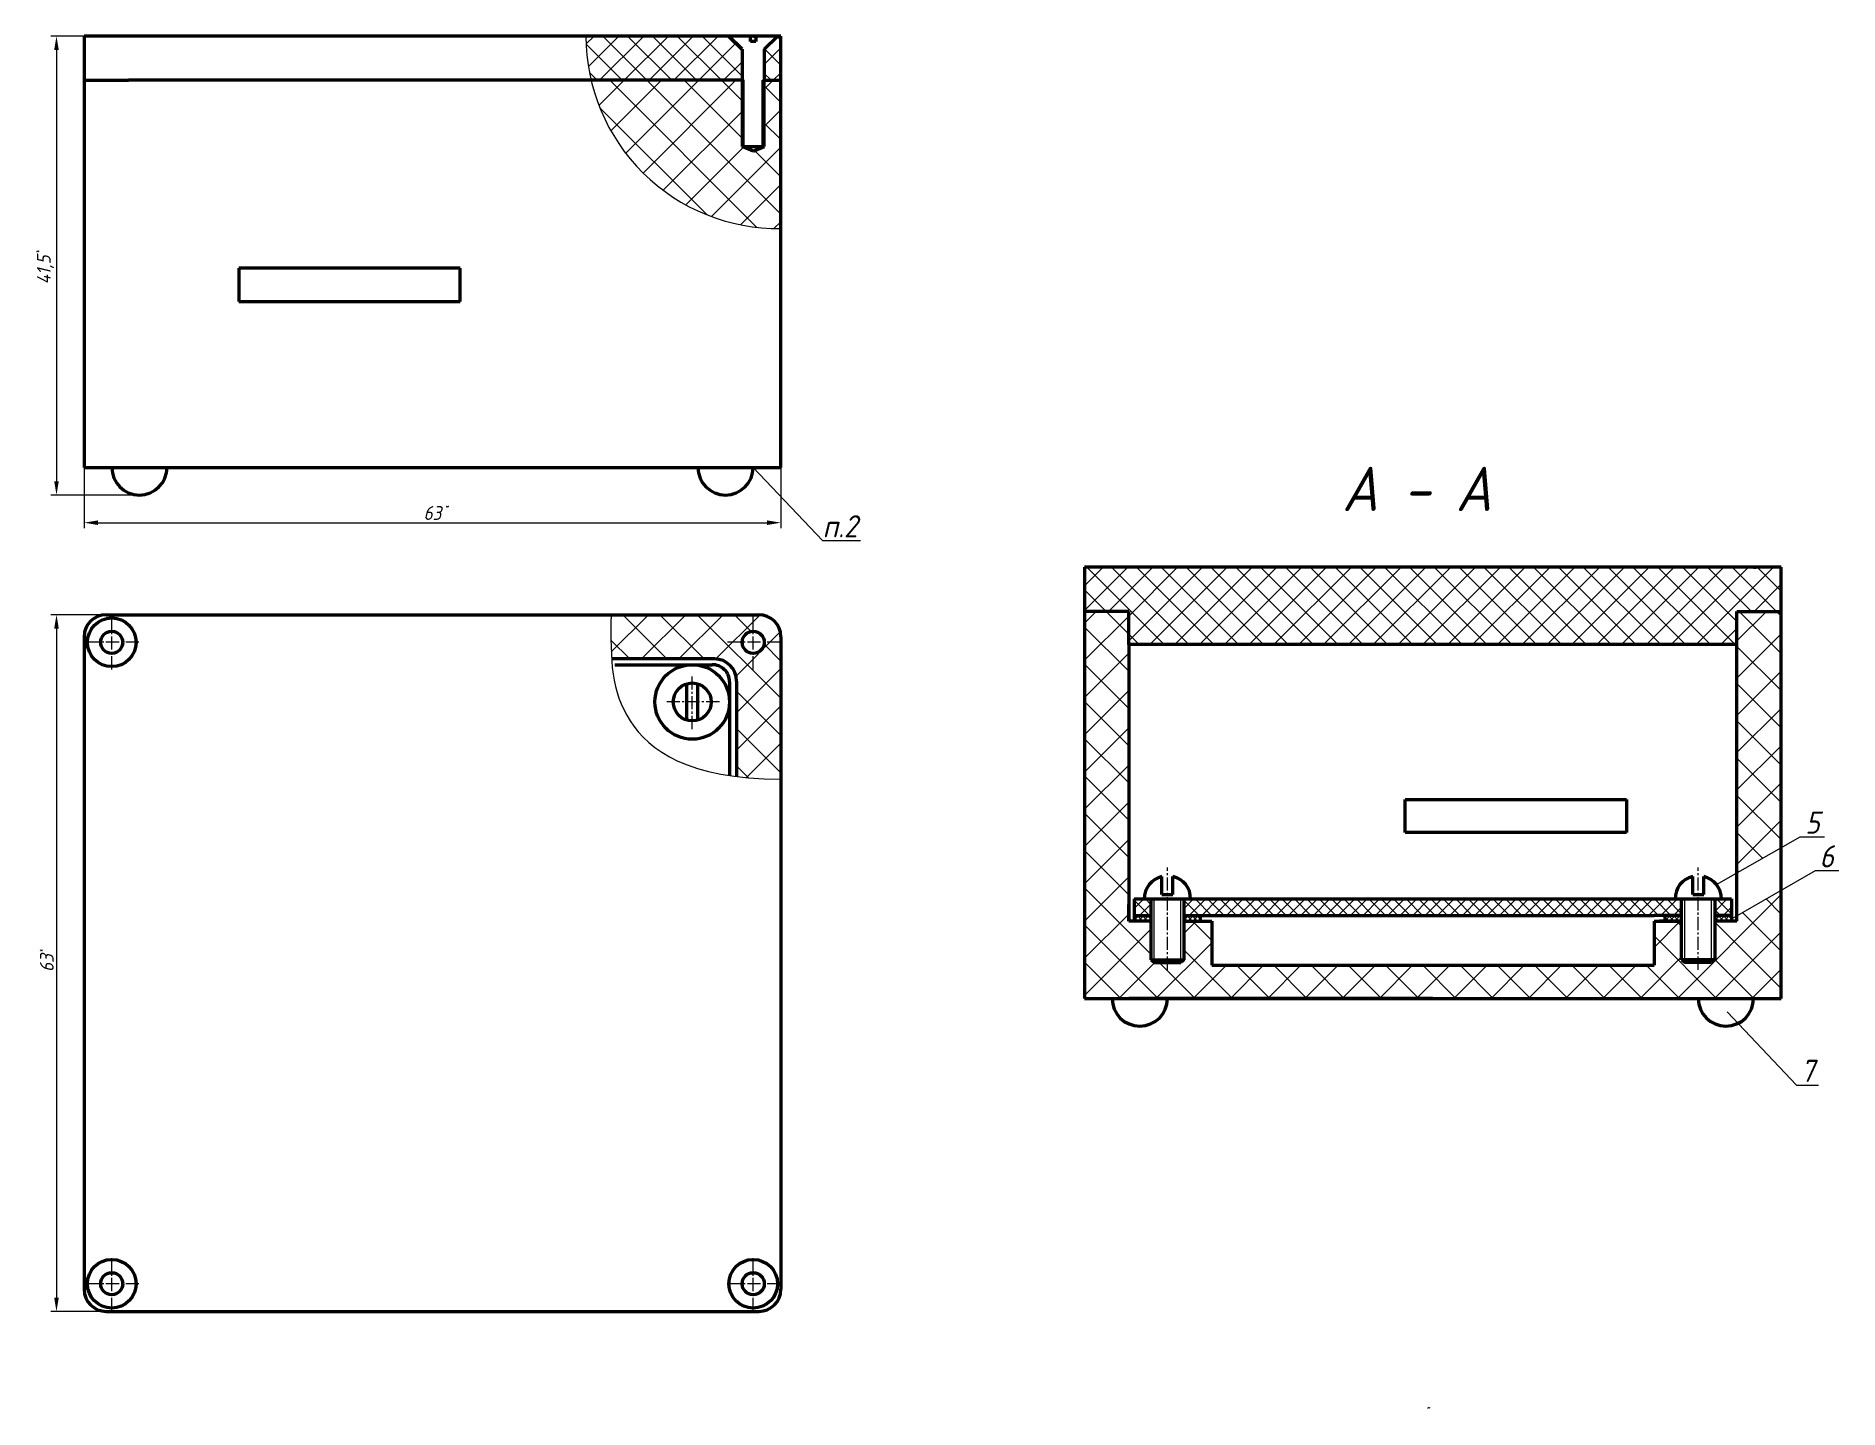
# Model space of a CAD drawing. Header units: millimetres. Extents: x -963 to 6509, y -1367 to 453.
# Drawn here: x 605 to 1257, y -1367 to -871 of the extents above; entities that cross this region are included whole.
import ezdxf

# ---------------------------------------------------------------- set-up
doc = ezdxf.new("R2010")
doc.units = ezdxf.units.MM
doc.header["$LTSCALE"] = 0.5
doc.linetypes.add('осевая2', pattern=[28.575, 19.05, -3.175, 3.175, -3.175])
doc.layers.get('0').update_dxf_attribs({"lineweight": 60})
doc.layers.get('Defpoints').update_dxf_attribs({"color": 5})
doc.layers.add('1-оси', color=1, linetype='осевая2')
doc.layers.add('3-размеры', color=6, linetype='Continuous')
doc.layers.add('2-штриховка', color=7, linetype='Continuous', true_color=0x00c7c7)
doc.styles.get("Standard").update_dxf_attribs({"font": 'isocpeui.ttf', "width": 0.9})
doc.dimstyles.new('Standart', dxfattribs={"dimtxt": 5, "dimasz": 5, "dimexe": 2, "dimexo": 0, "dimgap": 1, "dimtad": 1, "dimtoh": 1, "dimdec": 1, "dimtxsty": 'Standard', "dimcen": 2.5, "dimadec": 0, "dimazin": 0, "dimtfac": 1, "dimtdec": 1, "dimtmove": 0, "dimatfit": 3, "dimldrblk": 'DOTSMALL', "dimfxl": 1, "dimarcsym": 0})
pattern_1 = [(45, (0, -761.3405), (-6.73519, 6.73519), []), (135, (0, -761.3405), (-6.73519, -6.73519), [])]

msp = doc.modelspace()

# ---------------------------------------------------------------- texts
at = {"width": 0.9}
msp.add_text('А - А', height=16, dxfattribs=at).set_placement((1077.238, -1042.448))
at = {"layer": '3-размеры', "width": 0.9}
for s, height, p in [('*', 2, (604.537, -949.316)), ('*', 2, (752.703, -1041.692)), ('п.2', 8, (889.335, -1051.983)), ('5', 8, (1244.773, -1159.156)), ('6', 8, (1249.911, -1171.351)), ('*', 2, (605.84, -1202.172)), ('7', 8, (1243.117, -1248.938)), ('*', 2, (1107.661, -1367.623))]:
    msp.add_text(s, height=height, dxfattribs=at).set_placement(p)

# ---------------------------------------------------------------- blocks, each defined once
blk = doc.blocks.new('*D192')
at = {"layer": '3-размеры', "color": 0, "lineweight": -2, "transparency": 16777216}
for p, q in [((622.22, -870.68), (610.22, -870.68)), ((612.22, -875.68), (612.22, -1031.68)), ((642.22, -1036.68), (610.22, -1036.68))]:
    blk.add_line(p, q, dxfattribs=at)
at = {"layer": '3-размеры', "color": 0, "transparency": 16777216}
for points in [[(611.39, -875.68), (613.05, -875.68), (612.22, -870.68)], [(611.39, -1031.68), (613.05, -1031.68), (612.22, -1036.68)]]:
    blk.add_solid(points, dxfattribs=at)
at = {"layer": 'Defpoints', "color": 0, "transparency": 16777216}
for p in [(622.22, -870.68), (612.22, -1036.68), (642.22, -1036.68)]:
    blk.add_point(p, dxfattribs=at)
at = {"layer": '3-размеры', "color": 0, "transparency": 16777216, "insert": (608.22, -955.22), "char_height": 5, "attachment_point": 5, "rotation": 90}
blk.add_mtext('41,5', dxfattribs=at)
blk = doc.blocks.new('_DotSmall')
at = {"color": 0, "linetype": 'ByBlock', "const_width": 0.5}
blk.add_lwpolyline([(-0.0625, 0, 1), (0.0625, 0, 1)], format="xyb", close=True, dxfattribs=at)
blk = doc.blocks.new('*D193')
at = {"layer": '3-размеры', "color": 0, "lineweight": -2, "transparency": 16777216}
for p, q in [((622.22, -1026.68), (622.22, -1048.68)), ((874.22, -1026.68), (874.22, -1048.68)), ((627.22, -1046.68), (869.22, -1046.68))]:
    blk.add_line(p, q, dxfattribs=at)
at = {"layer": '3-размеры', "color": 0, "transparency": 16777216}
for points in [[(627.22, -1045.84), (627.22, -1047.51), (622.22, -1046.68)], [(869.22, -1045.84), (869.22, -1047.51), (874.22, -1046.68)]]:
    blk.add_solid(points, dxfattribs=at)
at = {"layer": 'Defpoints', "color": 0, "transparency": 16777216}
for p in [(622.22, -1026.68), (874.22, -1026.68), (874.22, -1046.68)]:
    blk.add_point(p, dxfattribs=at)
at = {"layer": '3-размеры', "color": 0, "transparency": 16777216, "insert": (748.22, -1043.18), "char_height": 5, "attachment_point": 5}
blk.add_mtext('63', dxfattribs=at)
blk = doc.blocks.new('*D194')
at = {"layer": '3-размеры', "color": 0, "lineweight": -2, "transparency": 16777216}
for p, q in [((632.22, -1079.95), (610.22, -1079.95)), ((612.22, -1084.95), (612.22, -1326.95)), ((632.22, -1331.95), (610.22, -1331.95))]:
    blk.add_line(p, q, dxfattribs=at)
at = {"layer": '3-размеры', "color": 0, "transparency": 16777216}
for points in [[(611.39, -1084.95), (613.05, -1084.95), (612.22, -1079.95)], [(611.39, -1326.95), (613.05, -1326.95), (612.22, -1331.95)]]:
    blk.add_solid(points, dxfattribs=at)
at = {"layer": 'Defpoints', "color": 0, "transparency": 16777216}
for p in [(632.22, -1079.95), (612.22, -1331.95), (632.22, -1331.95)]:
    blk.add_point(p, dxfattribs=at)
at = {"layer": '3-размеры', "color": 0, "transparency": 16777216, "insert": (608.72, -1205.95), "char_height": 5, "attachment_point": 5, "rotation": 90}
blk.add_mtext('63', dxfattribs=at)

# ---------------------------------------------------------------- dimensions: what is measured, and where the dimension line sits
at = {"layer": '3-размеры'}
for base, p1, p2, text, picture, middle in [((612.219, -1036.677), (622.219, -870.677), (642.219, -1036.677), '41,5', '*D192', (612.219, -955.223)), ((612.219, -1331.946), (632.219, -1079.946), (632.219, -1331.946), '63', '*D194', (612.219, -1205.946))]:
    dim = msp.add_linear_dim(base=base, p1=p1, p2=p2, angle=90, text=text, dimstyle='Standart', dxfattribs=at)
    dim.commit()
    dim.dimension.update_dxf_attribs({"geometry": picture, "text_midpoint": middle, "dimtype": 160})
dim = msp.add_linear_dim(base=(874.219, -1046.677), p1=(622.219, -1026.677), p2=(874.219, -1026.677), text='63', dimstyle='Standart', dxfattribs=at)
dim.commit()
dim.dimension.update_dxf_attribs({"geometry": '*D193', "text_midpoint": (748.219, -1046.677), "dimtype": 160})

# ---------------------------------------------------------------- hatches: boundary and pattern name
at = {"layer": '2-штриховка'}
h = msp.add_hatch(dxfattribs=at)
h.set_pattern_fill('ANSI37', color=256, scale=2)
h.set_pattern_definition([(45, (0, -761.3405), (-4.49013, 4.49013), []), (135, (0, -761.3405), (-4.49013, -4.49013), [])])
h.paths.add_polyline_path([(860.219, -886.677), (860.219, -875.477), (855.419, -870.677), (803.732, -870.677, 0.0580278), (805.595, -886.677)])
h.paths.add_polyline_path([(874.219, -870.677), (873.019, -870.677), (868.219, -875.477), (868.219, -886.677), (874.219, -886.677)])
h = msp.add_hatch(dxfattribs=at)
h.set_pattern_fill('ANSI37', color=256, scale=3)
h.set_pattern_definition(pattern_1)
h.paths.add_polyline_path([(805.595, -886.677, 0.351272), (874.219, -940.304), (874.219, -886.677), (868.219, -886.677), (868.219, -910.677), (864.219, -912.277), (860.219, -910.677), (860.219, -886.677)])
h = msp.add_hatch(dxfattribs=at)
h.set_pattern_fill('ANSI37', color=256, scale=2)
h.set_pattern_definition([(45, (0, -841.2325), (-4.490128, 4.490128), []), (135, (0, -841.2325), (-4.490128, -4.490128), [])])
h.paths.add_polyline_path([(984.06, -1062.769), (984.06, -1078.769), (1000.06, -1078.769), (1000.06, -1090.769), (1220.06, -1090.769), (1220.06, -1078.769), (1236.06, -1078.769), (1236.06, -1062.769)])
h = msp.add_hatch(dxfattribs=at)
h.set_pattern_fill('ANSI37', color=256, scale=3)
h.set_pattern_definition(pattern_1)
edge = h.paths.add_edge_path()
edge.add_spline(control_points=[(812.811, -1079.946), (812.742, -1085.935), (812.709, -1091.184), (813.015, -1095.946)], knot_values=[0, 0, 0, 0, 0.3578286, 0.3578286, 0.3578286, 0.3578286], degree=3, periodic=0)
edge.add_line((813.015, -1095.946), (850.219, -1095.946))
edge.add_arc((850.219, -1103.946), 8, 0, 90, ccw=False)
edge.add_line((858.219, -1103.946), (858.219, -1138.491))
edge.add_spline(control_points=[(858.219, -1138.491), (862.988, -1139.081), (868.298, -1139.404), (874.219, -1139.404)], knot_values=[1.8237739, 1.8237739, 1.8237739, 1.8237739, 2, 2, 2, 2], degree=3, periodic=0)
edge.add_line((874.219, -1139.404), (874.219, -1087.946))
edge.add_arc((866.219, -1087.946), 8, 0, 90)
edge.add_line((866.219, -1079.946), (812.811, -1079.946))
h.paths.add_polyline_path([(868.219, -1089.946, -1), (860.219, -1089.946, -1)], flags=16)
h = msp.add_hatch(dxfattribs=at)
h.set_pattern_fill('ANSI37', color=256, scale=3)
h.set_pattern_definition([(45, (0, -841.2325), (-6.73519, 6.73519), []), (135, (0, -841.2325), (-6.73519, -6.73519), [])])
h.paths.add_polyline_path([(1000.06, -1090.769), (1000.06, -1078.769), (984.06, -1078.769), (984.06, -1218.769), (1084.656, -1218.769), (1094.818, -1206.769), (1030.06, -1206.769), (1030.06, -1190.769), (1020.06, -1190.769), (1020.06, -1204.769), (1018.86, -1205.769), (1009.26, -1205.769), (1008.06, -1204.769), (1008.06, -1190.769), (1000.06, -1190.769), (1000.06, -1184.769)])
h.paths.add_polyline_path([(1236.06, -1179.632), (1220.06, -1188.769), (1220.06, -1190.769), (1212.06, -1190.769), (1212.06, -1204.769), (1210.86, -1205.769), (1201.26, -1205.769), (1200.06, -1204.769), (1200.06, -1190.769), (1192.06, -1190.769), (1190.06, -1190.769), (1190.06, -1206.769), (1094.818, -1206.769), (1084.656, -1218.769), (1110.06, -1218.769), (1236.06, -1218.769)])
h.paths.add_polyline_path([(1236.06, -1078.769), (1220.06, -1078.769), (1220.06, -1090.769), (1220.06, -1173.364), (1236.06, -1164.227)])
at = {"layer": '2-штриховка', "ltscale": 0.3}
h = msp.add_hatch(dxfattribs=at)
h.set_pattern_fill('ANSI37', color=256)
h.set_pattern_definition([(45, (0, -841.2325), (-2.245064, 2.245064), []), (135, (0, -841.2325), (-2.245064, -2.245064), [])])
h.paths.add_polyline_path([(1200.06, -1182.769), (1197.66, -1182.769), (1020.06, -1182.769), (1020.06, -1188.769), (1030.06, -1188.769), (1190.06, -1188.769), (1200.06, -1188.769)])
h.paths.add_polyline_path([(1008.06, -1182.769), (1002.06, -1182.769), (1002.06, -1188.769), (1008.06, -1188.769)])
h.paths.add_polyline_path([(1218.06, -1182.769), (1212.06, -1182.769), (1212.06, -1188.769), (1218.06, -1188.769)])
at = {"layer": '2-штриховка'}
h = msp.add_hatch(dxfattribs=at)
h.set_pattern_fill('ANSI37', color=256, scale=0.4)
h.set_pattern_definition([(45, (-2228.5758, 284.6208), (-0.8980256, 0.8980256), []), (135, (-2228.5758, 284.6208), (-0.8980256, -0.8980256), [])])
h.paths.add_polyline_path([(1008.06, -1188.769), (1002.06, -1188.769), (1002.06, -1190.769), (1008.06, -1190.769)])
h.paths.add_polyline_path([(1026.06, -1188.769), (1020.06, -1188.769), (1020.06, -1190.769), (1026.06, -1190.769)])
h.paths.add_polyline_path([(1200.06, -1188.769), (1194.06, -1188.769), (1194.06, -1190.769), (1200.06, -1190.769)])
h.paths.add_polyline_path([(1218.06, -1188.769), (1212.06, -1188.769), (1212.06, -1190.769), (1218.06, -1190.769)])

# ---------------------------------------------------------------- linework, layer by layer
for p, q in [((874.219, -870.677), (622.219, -870.677)), ((622.219, -870.677), (622.219, -886.677)), ((860.219, -875.477), (855.419, -870.677)), ((873.019, -870.677), (855.419, -870.677)), ((863.219, -872.677), (863.219, -870.677)), ((865.219, -872.677), (863.219, -872.677)), ((864.219, -870.677), (865.219, -870.677)), ((864.219, -870.677), (865.219, -870.677)), ((865.219, -870.677), (865.219, -872.677)), ((868.219, -875.477), (873.019, -870.677)), ((874.219, -886.677), (874.219, -870.677)), ((622.219, -886.677), (638.219, -886.677)), ((622.219, -886.677), (622.219, -1026.677)), ((860.219, -886.677), (638.219, -886.677)), ((860.219, -886.677), (860.219, -910.677)), ((868.219, -910.677), (868.219, -886.677)), ((868.219, -886.677), (874.219, -886.677)), ((874.219, -1026.677), (874.219, -886.677)), ((860.219, -910.677), (868.219, -910.677)), ((864.219, -912.277), (860.219, -910.677)), ((864.219, -912.277), (868.219, -910.677)), ((758.219, -954.677), (678.219, -954.677)), ((678.219, -954.677), (678.219, -966.677)), ((758.219, -966.677), (758.219, -954.677)), ((678.219, -966.677), (758.219, -966.677)), ((622.219, -1026.677), (874.219, -1026.677)), ((1236.06, -1062.769), (984.06, -1062.769)), ((984.06, -1062.769), (984.06, -1078.769)), ((1234.86, -1062.769), (1217.26, -1062.769)), ((1226.06, -1062.769), (1227.06, -1062.769)), ((1226.06, -1062.769), (1227.06, -1062.769)), ((1236.06, -1078.769), (1236.06, -1062.769)), ((630.219, -1079.946), (866.219, -1079.946)), ((984.06, -1078.769), (984.06, -1218.769)), ((1000.06, -1078.769), (984.06, -1078.769)), ((1000.06, -1090.769), (1000.06, -1078.769)), ((1220.06, -1078.769), (1236.06, -1078.769)), ((1220.06, -1090.769), (1220.06, -1078.769)), ((1236.06, -1218.769), (1236.06, -1078.769)), ((622.219, -1087.946), (622.219, -1323.946)), ((874.219, -1087.946), (874.219, -1323.946)), ((1220.06, -1090.769), (1000.06, -1090.769)), ((1000.06, -1090.769), (1000.06, -1190.769)), ((1220.06, -1190.769), (1220.06, -1090.769)), ((850.219, -1095.946), (813.015, -1095.946)), ((814.15, -1098.037), (849.394, -1098.037)), ((840.181, -1118.072), (840.181, -1104.956)), ((844.181, -1118.072), (844.181, -1104.956)), ((855.707, -1104.281), (855.707, -1137.997)), ((858.219, -1103.946), (858.219, -1138.491)), ((1100.06, -1158.769), (1100.06, -1146.769)), ((1100.06, -1146.769), (1180.06, -1146.769)), ((1180.06, -1146.769), (1180.06, -1158.769)), ((1180.06, -1158.769), (1100.06, -1158.769)), ((1012.06, -1181.169), (1012.06, -1174.611)), ((1016.06, -1181.169), (1016.06, -1174.611)), ((1204.06, -1181.169), (1204.06, -1174.611)), ((1208.06, -1181.169), (1208.06, -1174.611)), ((1000.06, -1190.769), (1000.06, -1184.769)), ((1002.06, -1182.769), (1218.06, -1182.769)), ((1002.06, -1182.769), (1002.06, -1190.769)), ((1008.06, -1182.769), (1008.06, -1204.769)), ((1012.06, -1181.169), (1016.06, -1181.169)), ((1020.06, -1204.769), (1020.06, -1182.769)), ((1200.06, -1204.769), (1200.06, -1182.769)), ((1204.06, -1181.169), (1208.06, -1181.169)), ((1208.06, -1181.169), (1208.06, -1181.169)), ((1212.06, -1182.769), (1212.06, -1204.769)), ((1218.06, -1182.769), (1218.06, -1190.769)), ((1008.06, -1190.769), (1000.06, -1190.769)), ((1002.06, -1188.769), (1008.06, -1188.769)), ((1020.06, -1188.769), (1030.06, -1188.769)), ((1020.06, -1190.769), (1030.06, -1190.769)), ((1026.06, -1190.769), (1026.06, -1188.769)), ((1030.06, -1188.769), (1190.06, -1188.769)), ((1030.06, -1190.769), (1030.06, -1206.769)), ((1200.06, -1188.769), (1190.06, -1188.769)), ((1190.06, -1190.769), (1190.06, -1206.769)), ((1190.06, -1190.769), (1200.06, -1190.769)), ((1200.06, -1190.769), (1192.06, -1190.769)), ((1194.06, -1190.769), (1194.06, -1188.769)), ((1218.06, -1188.769), (1212.06, -1188.769)), ((1220.06, -1190.769), (1212.06, -1190.769)), ((1008.06, -1204.769), (1020.06, -1204.769)), ((1008.06, -1204.769), (1009.26, -1205.769)), ((1009.26, -1205.769), (1018.86, -1205.769)), ((1020.06, -1204.769), (1018.86, -1205.769)), ((1212.06, -1204.769), (1200.06, -1204.769)), ((1200.06, -1204.769), (1201.26, -1205.769)), ((1210.86, -1205.769), (1201.26, -1205.769)), ((1212.06, -1204.769), (1210.86, -1205.769)), ((1030.06, -1206.769), (1190.06, -1206.769)), ((984.06, -1218.769), (1236.06, -1218.769)), ((1110.06, -1218.769), (1000.06, -1218.769)), ((1110.06, -1218.769), (1220.06, -1218.769)), ((630.219, -1331.946), (866.219, -1331.946))]:
    msp.add_line(p, q)
at = {"linetype": 'ByBlock'}
for p, q in [((860.219, -875.477), (860.219, -886.677)), ((868.219, -875.477), (868.219, -886.677))]:
    msp.add_line(p, q, dxfattribs=at)
for centre, radius in [((632.219, -1089.946), 8.8), ((632.219, -1089.946), 4), ((864.219, -1089.946), 4), ((842.181, -1111.514), 13.477), ((842.181, -1111.514), 6.856), ((632.219, -1321.946), 8.8), ((864.219, -1321.946), 8.8), ((632.219, -1321.946), 4), ((864.219, -1321.946), 4)]:
    msp.add_circle(centre, radius)
for centre, radius, start, end in [((642.219, -1026.677), 10, 180, 0), ((854.219, -1026.677), 10, 180, 0), ((630.219, -1087.946), 8, 90, 180), ((866.219, -1087.946), 8, 0, 90), ((849.451, -1104.293), 6.257, 0.113501, 90.519724), ((850.219, -1103.946), 8, 0, 90), ((1014.06, -1182.769), 8.4, 103.774147, 180), ((1014.06, -1182.769), 8.4, 0, 76.225853), ((1206.06, -1182.769), 8.4, 103.774147, 180), ((1206.06, -1182.769), 8.4, 0, 76.225853), ((1004.06, -1218.769), 10, 180, 0), ((1216.06, -1218.769), 10, 180, 0), ((630.219, -1323.946), 8, 180, 270), ((866.219, -1323.946), 8, 270, 0)]:
    msp.add_arc(centre, radius, start, end)
at = {"layer": '1-оси', "ltscale": 0.5}
for p, q in [((632.219, -1099.746), (632.219, -1080.146)), ((864.219, -1099.746), (864.219, -1080.146)), ((642.019, -1089.946), (622.419, -1089.946)), ((874.019, -1089.946), (854.419, -1089.946)), ((842.181, -1121.314), (842.181, -1101.714)), ((851.981, -1111.514), (832.381, -1111.514)), ((1014.06, -1208.34), (1014.06, -1171.369)), ((1206.06, -1208.34), (1206.06, -1171.369)), ((632.219, -1331.746), (632.219, -1312.146)), ((864.219, -1331.746), (864.219, -1312.146)), ((642.019, -1321.946), (622.419, -1321.946)), ((874.019, -1321.946), (854.419, -1321.946))]:
    msp.add_line(p, q, dxfattribs=at)
at = {"layer": '2-штриховка'}
for p, q in [((861.019, -886.677), (860.219, -886.677)), ((861.019, -910.677), (861.019, -886.677)), ((867.419, -910.677), (867.419, -886.677)), ((867.419, -886.677), (868.219, -886.677)), ((860.219, -910.677), (861.019, -910.677)), ((1009.26, -1205.769), (1009.26, -1182.769)), ((1018.86, -1205.769), (1018.86, -1182.769)), ((1201.26, -1205.769), (1201.26, -1182.769)), ((1210.86, -1205.769), (1210.86, -1182.769)), ((1008.06, -1204.769), (1009.26, -1204.769)), ((1212.06, -1204.769), (1210.86, -1204.769))]:
    msp.add_line(p, q, dxfattribs=at)
msp.add_arc((873.364, -870.677), 69.632, 180, 270.703884, dxfattribs=at)
msp.add_open_spline([(812.811, -1079.946), (812.617, -1096.681), (812.794, -1118.613), (840.617, -1139.404), (874.219, -1139.404)], degree=3, dxfattribs=at)
at = {"layer": '3-размеры'}
for p, q in [((864.219, -1026.677), (889.335, -1053.161)), ((889.335, -1053.161), (903.008, -1053.161)), ((1212.669, -1177.584), (1242.877, -1160.334)), ((1242.877, -1160.334), (1251.737, -1160.334)), ((1218.291, -1189.779), (1248.499, -1172.529)), ((1248.499, -1172.529), (1256.948, -1172.529)), ((1216.529, -1223.631), (1241.645, -1250.115)), ((1241.645, -1250.115), (1249.591, -1250.115))]:
    msp.add_line(p, q, dxfattribs=at)

msp.set_redraw_order([(e.dxf.handle, doc.entitydb.next_handle()) for e in msp.query("TEXT MTEXT ATTDEF DIMENSION ARC_DIMENSION")])  # texts and dimensions are drawn at this point

doc.saveas('drawing.dxf')
